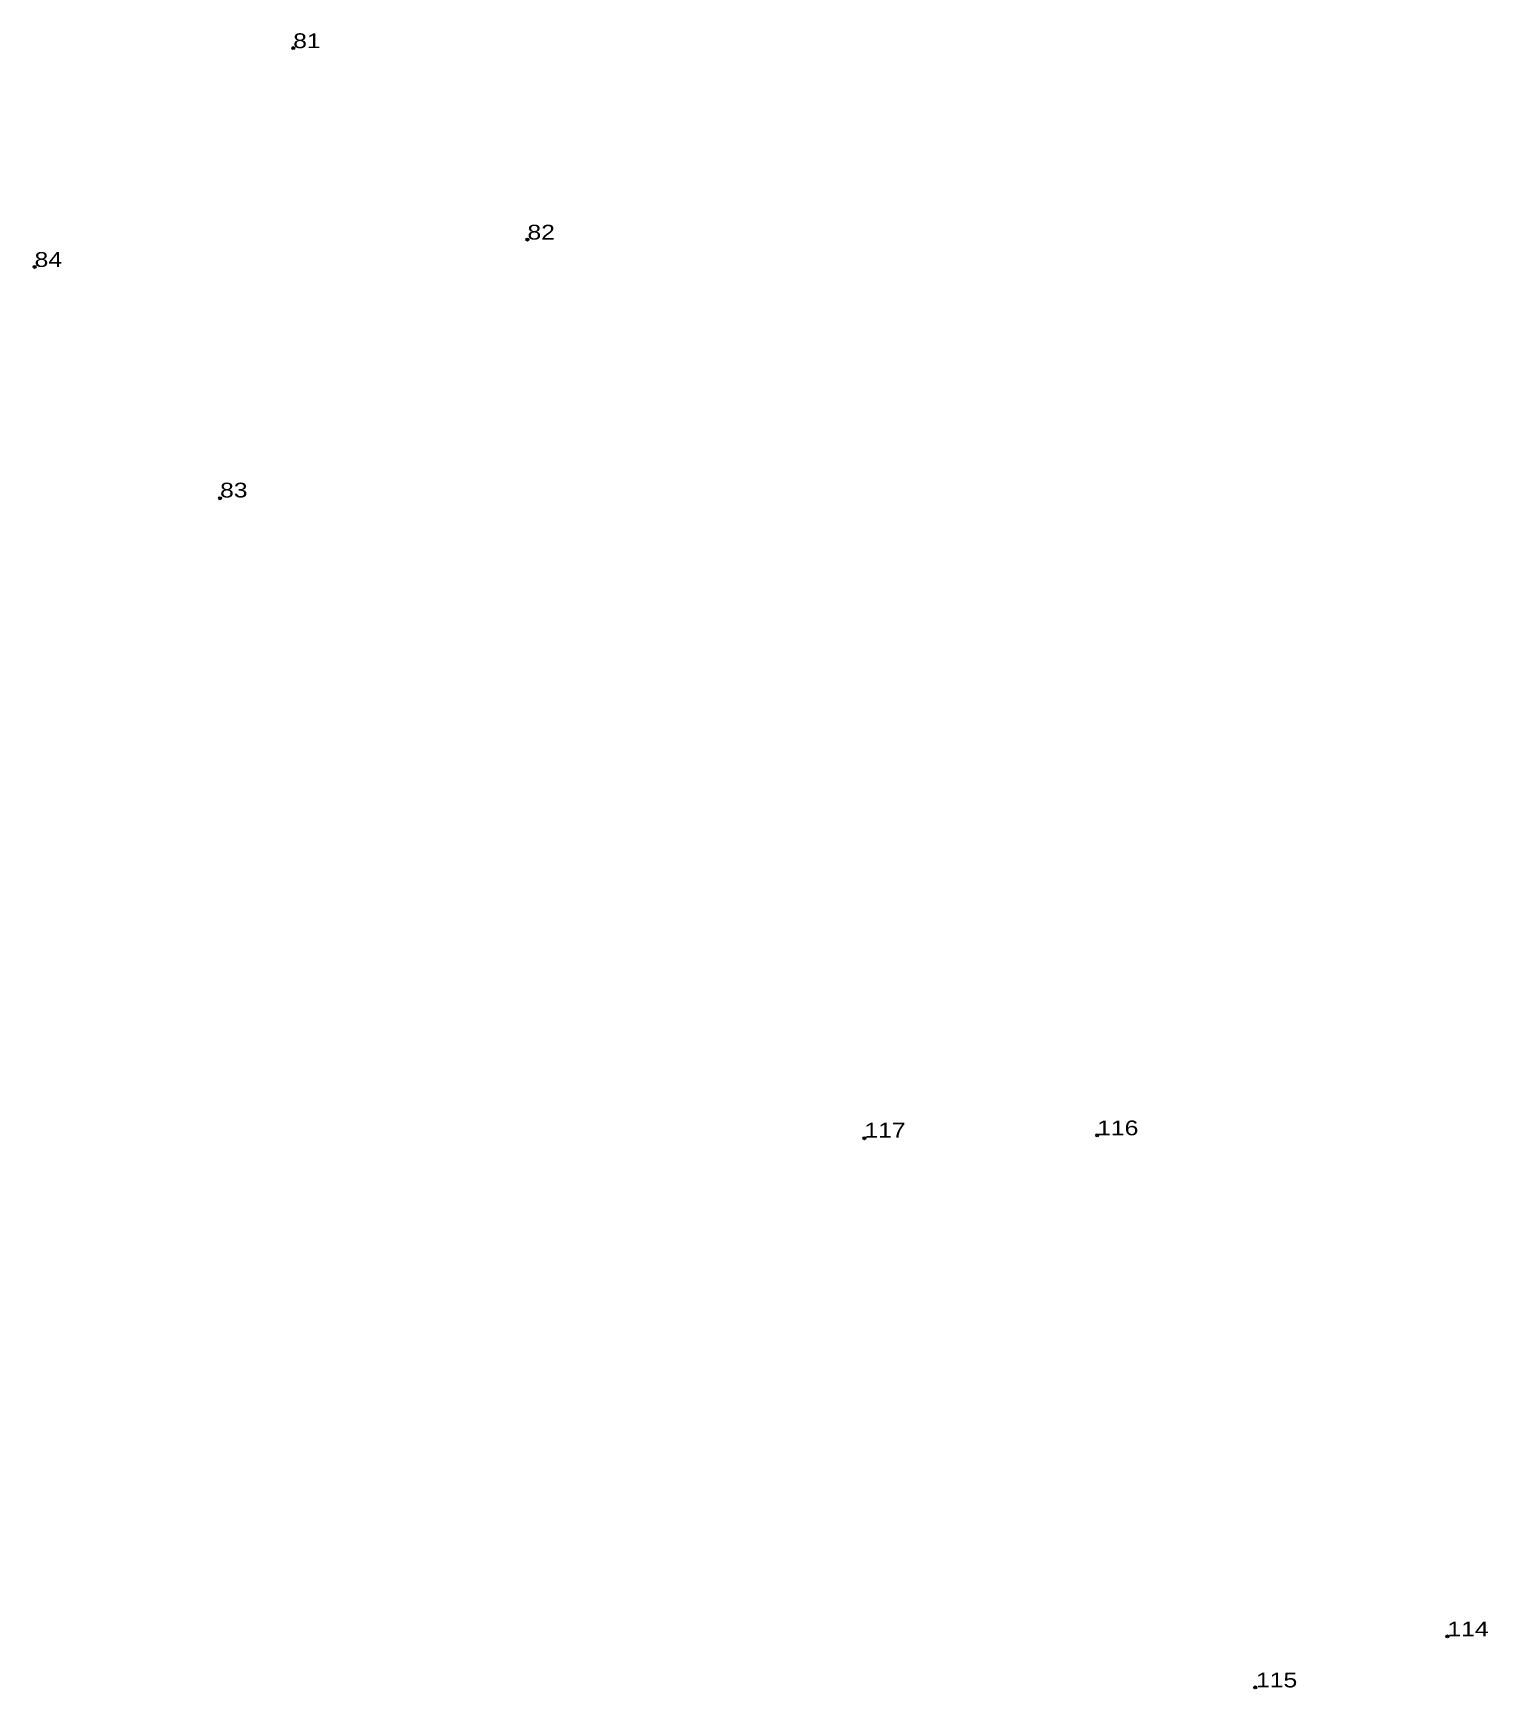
# Model space of a CAD drawing. Header units: metres. Extents: x 548025 to 549900, y 1837473 to 1838819.
# Drawn here: x 548430.73 to 548450.42, y 1838327 to 1838349.4 of the extents above; entities that cross this region are included whole.
import ezdxf

# ---------------------------------------------------------------- set-up
doc = ezdxf.new("R2010")
doc.units = ezdxf.units.M
doc.header["$LTSCALE"] = 0.08
doc.header["$PDMODE"] = 32
doc.header["$PDSIZE"] = 0.04
doc.layers.add('12', color=7, linetype='Continuous')
doc.layers.add('7', color=7, linetype='Continuous', lineweight=13)

msp = doc.modelspace()

# ---------------------------------------------------------------- texts
at = {"layer": '12', "width": 1.25}
for s, p in [('81', (548434.25, 1838349.2)), ('81', (548434.25, 1838349.2)), ('81', (548434.25, 1838349.2)), ('81', (548434.25, 1838349.2)), ('82', (548437.42, 1838346.61)), ('82', (548437.42, 1838346.61)), ('82', (548437.42, 1838346.61)), ('82', (548437.42, 1838346.61)), ('84', (548430.75, 1838346.24)), ('84', (548430.75, 1838346.24)), ('84', (548430.75, 1838346.24)), ('84', (548430.75, 1838346.24)), ('83', (548433.26, 1838343.12)), ('83', (548433.26, 1838343.12)), ('83', (548433.26, 1838343.12)), ('83', (548433.26, 1838343.12)), ('117', (548441.98, 1838334.46)), ('117', (548441.98, 1838334.46)), ('117', (548441.98, 1838334.46)), ('117', (548441.98, 1838334.46)), ('116', (548445.13, 1838334.49)), ('116', (548445.13, 1838334.49)), ('116', (548445.13, 1838334.49)), ('116', (548445.13, 1838334.49)), ('114', (548449.87, 1838327.71)), ('114', (548449.87, 1838327.71)), ('114', (548449.87, 1838327.71)), ('114', (548449.87, 1838327.71)), ('115', (548447.28, 1838327.02)), ('115', (548447.28, 1838327.02)), ('115', (548447.28, 1838327.02)), ('115', (548447.28, 1838327.02))]:
    msp.add_text(s, height=0.2, dxfattribs=at).set_placement(p)

# ---------------------------------------------------------------- linework, layer by layer
at = {"layer": '7'}
for p in [(548434.25, 1838349.2), (548437.42, 1838346.61), (548430.75, 1838346.24), (548433.26, 1838343.11), (548441.98, 1838334.45), (548445.13, 1838334.49), (548449.87, 1838327.71), (548447.27, 1838327.02)]:
    msp.add_point(p, dxfattribs=at)

msp.set_redraw_order([(e.dxf.handle, doc.entitydb.next_handle()) for e in msp.query("TEXT MTEXT ATTDEF DIMENSION ARC_DIMENSION")])  # texts and dimensions are drawn at this point

doc.saveas('drawing.dxf')
